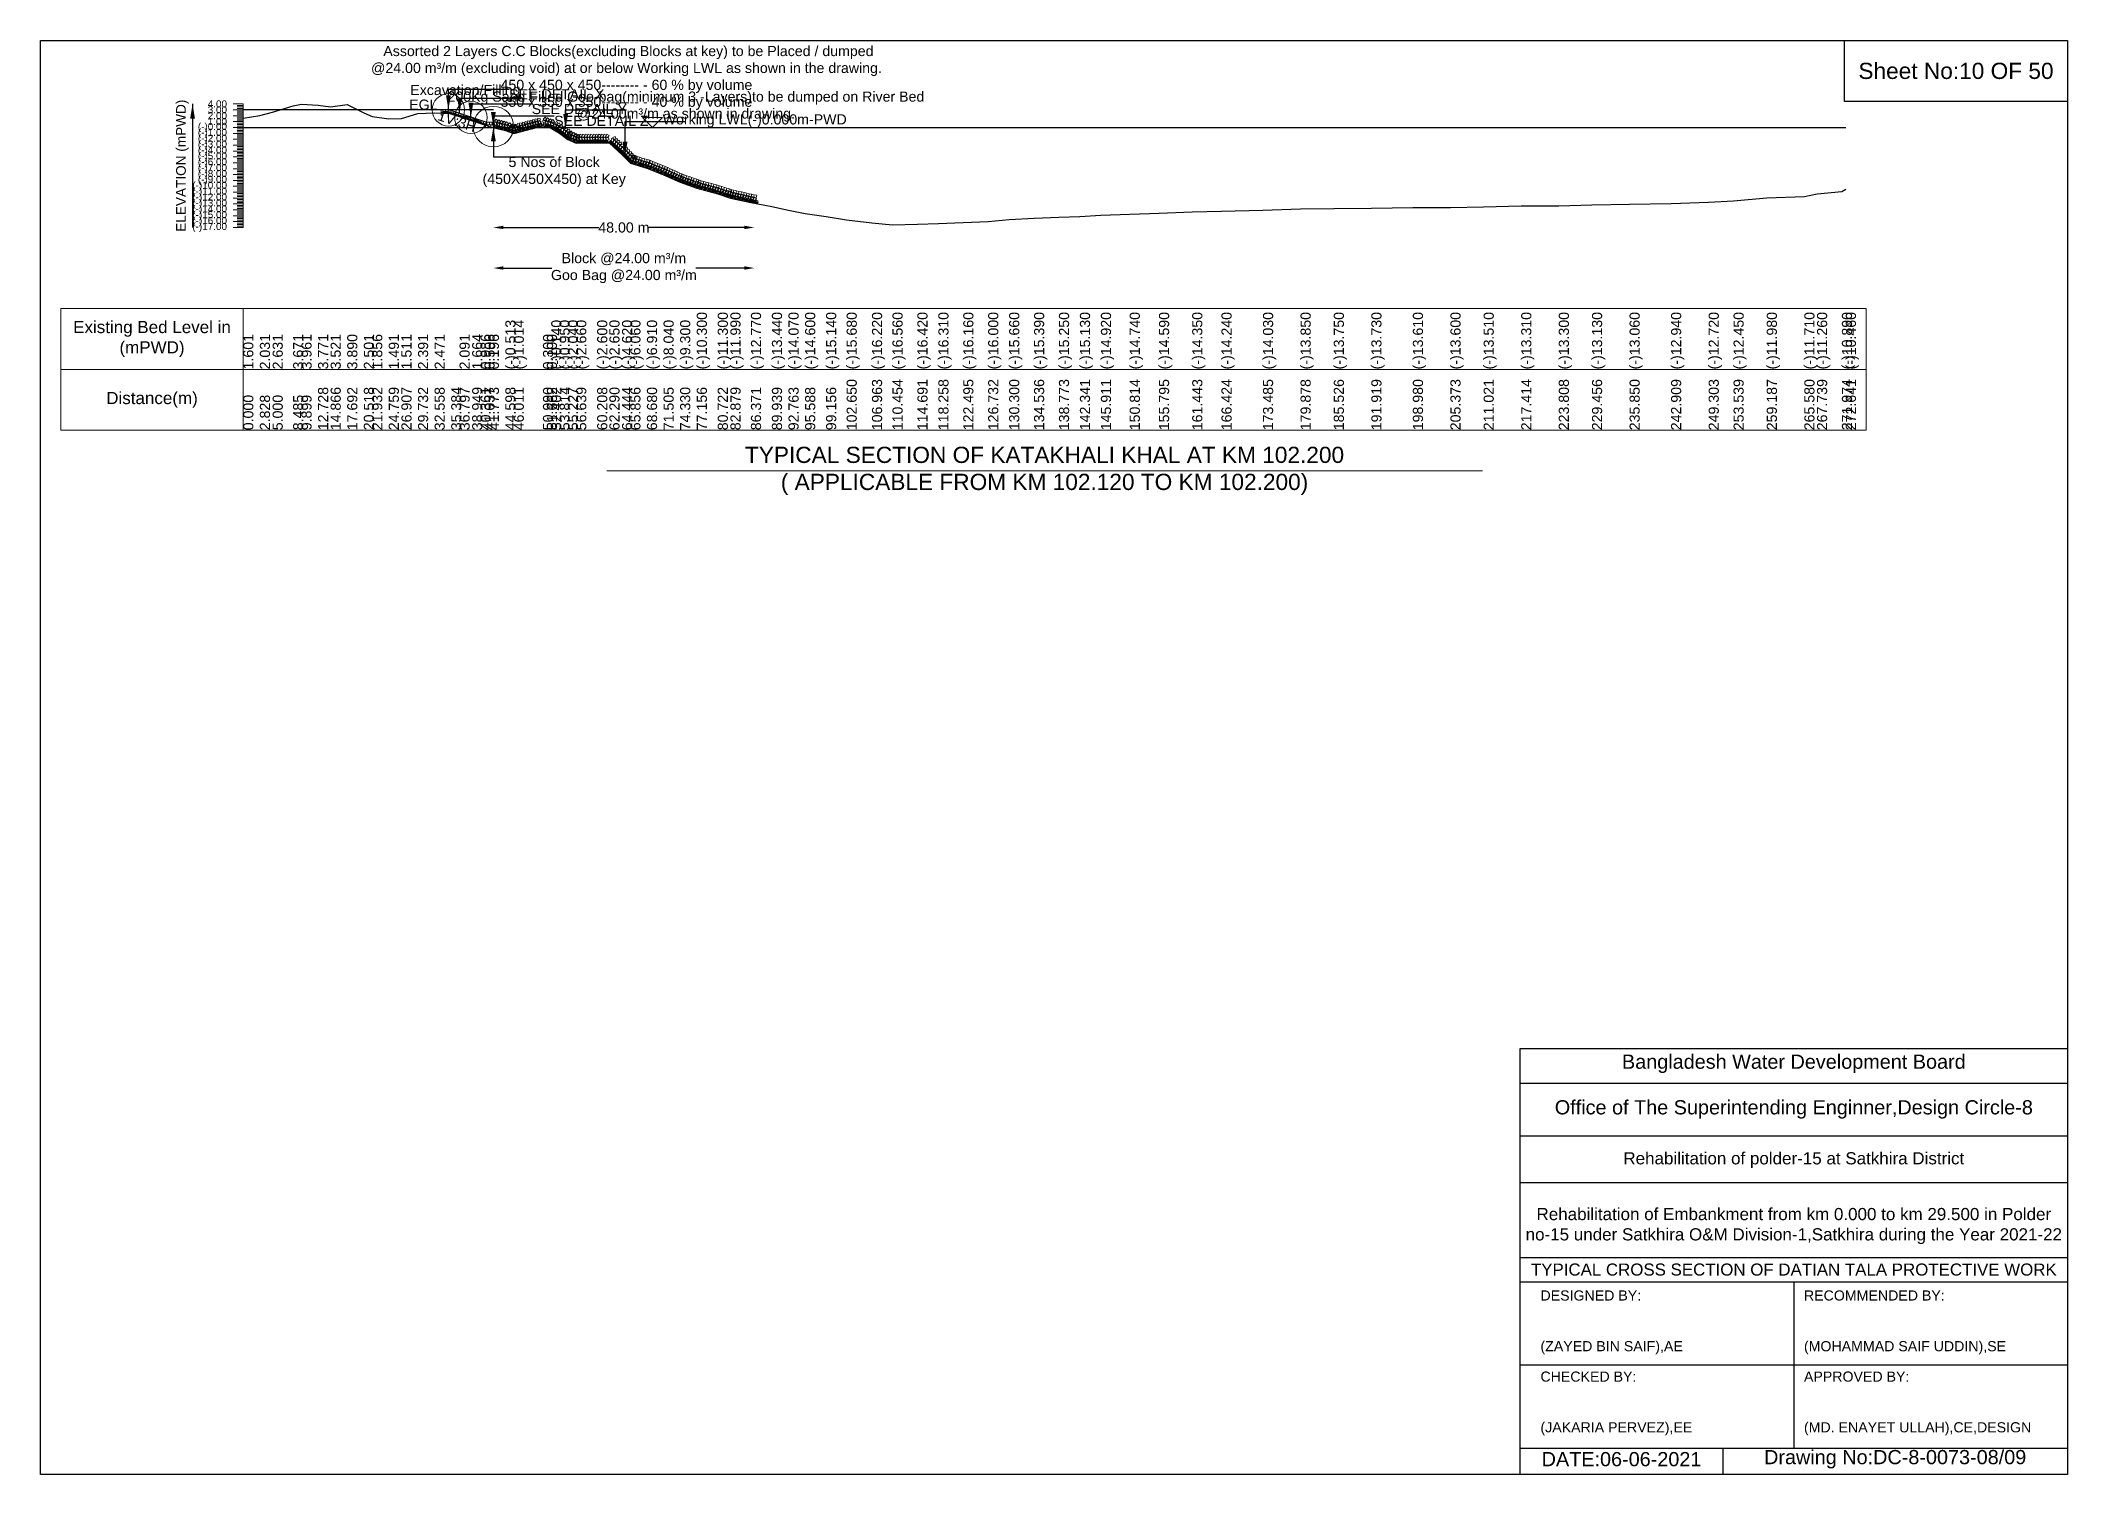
# Model space of a CAD drawing. Header units: inches. Extents: x 89000 to 845000, y -7071 to 18.
# Drawn here: x 235000 to 245000, y -7071 to 0 of the extents above; entities that cross this region are included whole.
import ezdxf

# ---------------------------------------------------------------- set-up
doc = ezdxf.new("R2010")
doc.units = ezdxf.units.IN
doc.header["$LTSCALE"] = 7
doc.header["$MEASUREMENT"] = 0
for name, color, linetype, lineweight in [('Cross section Data Border', 7, 'Continuous', 9), ('Cross Section Labels', 7, 'Continuous', 9), ('Existing_Bed_Level for Xsection', 7, 'Continuous', 25), ('Long Section Labels', 7, 'Continuous', 9)]:
    doc.layers.add(name, color=color, linetype=linetype, lineweight=lineweight)
doc.styles.get("Standard").update_dxf_attribs({"font": 'arial.ttf'})
doc.dimstyles.new('Appron Lebeling Style', dxfattribs={"dimtxt": 50, "dimasz": 50, "dimexe": 0.18, "dimexo": 0.0625, "dimgap": 0.09, "dimtad": 0, "dimtih": 1, "dimtoh": 1, "dimdec": 4, "dimzin": 0, "dimdsep": 46, "dimtxsty": 'Standard', "dimcen": 0.09, "dimse1": 1, "dimse2": 1, "dimadec": 0, "dimazin": 0, "dimtfac": 1, "dimtdec": 4, "dimtofl": 0, "dimtmove": 0, "dimatfit": 3, "dimfxl": 1, "dimtolj": 1, "dimtzin": 0, "dimarcsym": 0})
doc.dimstyles.get("Standard").update_dxf_attribs({"dimtxt": 0.18, "dimasz": 0.18, "dimexe": 0.18, "dimexo": 0.0625, "dimgap": 0.09, "dimtad": 0, "dimtih": 1, "dimtoh": 1, "dimdec": 4, "dimzin": 0, "dimdsep": 46, "dimtxsty": 'Standard', "dimcen": 0.09, "dimadec": 0, "dimazin": 0, "dimtfac": 1, "dimtdec": 4, "dimtofl": 0, "dimtmove": 0, "dimatfit": 3, "dimfxl": 1, "dimtolj": 1, "dimtzin": 0, "dimarcsym": 0})

msp = doc.modelspace()

# ---------------------------------------------------------------- texts
at = {"attachment_point": 5}
for s, insert, char_height in [('Sheet No:10 OF 50', (244450, -150), 80), ('Bangladesh Water Development Board', (243650, -5046), 70), ('Office of The Superintending Enginner,Design Circle-8', (243650, -5271), 70)]:
    msp.add_mtext(s, dxfattribs=dict(at, insert=insert, char_height=char_height))
for s, insert, char_height, width, attachment_point in [('Rehabilitation of polder-15 at Satkhira District', (243650, -5521), 60, 2800, 5), ('Rehabilitation of Embankment from km 0.000 to km 29.500 in Polder no-15 under Satkhira O&M Division-1,Satkhira during the Year 2021-22', (243650, -5846), 60, 2700, 5), ('TYPICAL CROSS SECTION OF DATIAN TALA PROTECTIVE WORK', (243650, -6061), 59.5765532, 2800, 5), ('DESIGNED BY:^J^J^J(ZAYED BIN SAIF),AE', (242400, -6321), 50, 1400, 4), ('RECOMMENDED BY:^J^J^J(MOHAMMAD SAIF UDDIN),SE', (243700, -6321), 50, 1400, 4), ('CHECKED BY:^J^J^J(JAKARIA PERVEZ),EE', (242400, -6721), 50, 1400, 4), ('APPROVED BY:^J^J^J(MD. ENAYET ULLAH),CE,DESIGN', (243700, -6721), 50, 1400, 4), ('DATE:06-06-2021', (242800, -6996), 70, 1400, 5), ('Drawing No:DC-8-0073-08/09', (244150, -6996), 70, 2200, 5)]:
    msp.add_mtext(s, dxfattribs=dict(insert=insert, char_height=char_height, width=width, attachment_point=attachment_point))
at = {"layer": 'Cross section Data Border', "char_height": 60, "width": 800, "attachment_point": 5}
for s, insert in [('Existing Bed Level in (mPWD)', (235550, -1471.76)), ('Distance(m)', (235550, -1771.76))]:
    msp.add_mtext(s, dxfattribs=dict(at, insert=insert))
at = {"layer": 'Cross Section Labels'}
for s, insert, char_height, attachment_point in [(' Assorted 2 Layers C.C Blocks(excluding Blocks at key) to be Placed / dumped^J@24.00 m³/m (excluding void) at or below Working LWL as shown in the drawing.^J450 x 450 x 450-------- - 60 % by volume^J350 x 350 x 350-------- - 40 % by volume', (237890.60147, -341.76), 50, 8), ('EGL', (236958.60879, -341.76), 50, 9), ('Excavation/Filling', (237367.6831, -283.76), 50, 9), ('200Kg Sand Filled Geo-bag(minimum 3 -Layers)to be dumped on River Bed^J@24.00m³/m as shown in drawing.', (238183.93662, -399.76), 50, 8), ('SEE DETAIL X', (237312.2206, -240.26), 50, 1), ('SEE DETAIL Y', (237423.1456, -312.76), 50, 1), ('SEE DETAIL Z', (237534.0706, -370.76), 50, 1), ('Working LWL(-)0.000m-PWD', (238069.2706, -428.76), 50, 7), ('5 Nos of Block ^J(450X450X450) at Key', (237534.0706, -573.76), 50, 2), ('TYPICAL SECTION OF KATAKHALI KHAL AT KM 102.200^J( APPLICABLE FROM KM 102.120 TO KM 102.200)', (239953.29145, -2121.76), 80, 5)]:
    msp.add_mtext(s, dxfattribs=dict(at, insert=insert, char_height=char_height, attachment_point=attachment_point))
at = {"layer": 'Cross Section Labels', "insert": (237063.0978, -374.00341), "char_height": 50, "attachment_point": 2, "rotation": 341.565051177}
msp.add_mtext('1V:3H', dxfattribs=at)
at = {"layer": 'Long Section Labels', "rotation": 90}
for s, insert, char_height, attachment_point in [('ELEVATION (mPWD)', (235700, -617.26), 48, 5), ('(-)0.513', (237293.34798, -1621.76), 50, 1), ('(-)1.014', (237334.31518, -1621.76), 50, 1), ('(-)0.140', (237519.66641, -1621.76), 50, 1), ('(-)0.950', (237560.62039, -1621.76), 50, 1), ('(-)2.040', (237601.57735, -1621.76), 50, 1), ('(-)2.660', (237642.53706, -1621.76), 50, 1), ('(-)2.600', (237746.03121, -1621.76), 50, 1), ('(-)2.650', (237806.39973, -1621.76), 50, 1), ('(-)4.620', (237868.86944, -1621.76), 50, 1), ('(-)6.060', (237909.8212, -1621.76), 50, 1), ('(-)6.910', (237991.73216, -1621.76), 50, 1), ('(-)8.040', (238073.65209, -1621.76), 50, 1), ('(-)9.300', (238155.57997, -1621.76), 50, 1), ('(-)10.300', (238237.51492, -1621.76), 50, 1), ('(-)11.300', (238340.93058, -1621.76), 50, 1), ('(-)11.990', (238403.50348, -1621.76), 50, 1), ('(-)12.770', (238504.76745, -1621.76), 50, 1), ('(-)13.440', (238608.22718, -1621.76), 50, 1), ('(-)14.070', (238690.13104, -1621.76), 50, 1), ('(-)14.600', (238772.04203, -1621.76), 50, 1), ('(-)15.140', (238875.53682, -1621.76), 50, 1), ('(-)15.680', (238976.84682, -1621.76), 50, 1), ('(-)16.220', (239101.9157, -1621.76), 50, 1), ('(-)16.560', (239203.15469, -1621.76), 50, 1), ('(-)16.420', (239326.03578, -1621.76), 50, 1), ('(-)16.310', (239429.48757, -1621.76), 50, 1), ('(-)16.160', (239552.35204, -1621.76), 50, 1), ('(-)16.000', (239675.22802, -1621.76), 50, 1), ('(-)15.660', (239778.68998, -1621.76), 50, 1), ('(-)15.390', (239901.55097, -1621.76), 50, 1), ('(-)15.250', (240024.42269, -1621.76), 50, 1), ('(-)15.130', (240127.89305, -1621.76), 50, 1), ('(-)14.920', (240231.41702, -1621.76), 50, 1), ('(-)14.740', (240373.61921, -1621.76), 50, 1), ('(-)14.590', (240518.04737, -1621.76), 50, 1), ('(-)14.350', (240681.86117, -1621.76), 50, 1), ('(-)14.240', (240826.30055, -1621.76), 50, 1), ('(-)14.030', (241031.06122, -1621.76), 50, 1), ('(-)13.850', (241216.45435, -1621.76), 50, 1), ('(-)13.750', (241380.26208, -1621.76), 50, 1), ('(-)13.730', (241565.65836, -1621.76), 50, 1), ('(-)13.610', (241770.41706, -1621.76), 50, 1), ('(-)13.600', (241955.81212, -1621.76), 50, 1), ('(-)13.510', (242119.61845, -1621.76), 50, 1), ('(-)13.310', (242305.01618, -1621.76), 50, 1), ('(-)13.300', (242490.43065, -1621.76), 50, 1), ('(-)13.130', (242654.22047, -1621.76), 50, 1), ('(-)13.060', (242839.63632, -1621.76), 50, 1), ('(-)12.940', (243044.374, -1621.76), 50, 1), ('(-)12.720', (243229.78783, -1621.76), 50, 1), ('(-)12.450', (243352.6296, -1621.76), 50, 1), ('(-)11.980', (243516.42854, -1621.76), 50, 1), ('(-)11.710', (243701.83439, -1621.76), 50, 1), ('(-)11.260', (243764.42168, -1621.76), 50, 1), ('(-)10.890', (243887.25364, -1621.76), 50, 1), ('(-)10.460', (243906.58289, -1621.76), 50, 1), ('1.601', (236000, -1621.76), 50, 1), ('2.031', (236082.02439, -1621.76), 50, 1), ('2.631', (236145, -1621.76), 50, 1), ('3.671', (236246.07316, -1621.76), 50, 1), ('3.961', (236287.08535, -1621.76), 50, 1), ('3.771', (236369.10974, -1621.76), 50, 1), ('3.521', (236431.11599, -1621.76), 50, 1), ('3.890', (236513.06237, -1621.76), 50, 1), ('2.501', (236595.03025, -1621.76), 50, 1), ('1.856', (236636.01965, -1621.76), 50, 1), ('1.491', (236718.00627, -1621.76), 50, 1), ('1.511', (236780.31019, -1621.76), 50, 1), ('2.391', (236862.23199, -1621.76), 50, 1), ('2.391', (236862.23199, -1621.76), 50, 1), ('2.471', (236944.17159, -1621.76), 50, 1), ('2.091', (237067.10543, -1621.76), 50, 1), ('1.664', (237129.51184, -1621.76), 50, 1), ('0.986', (237170.46529, -1621.76), 50, 1), ('0.506', (237190.0605, -1621.76), 50, 1), ('0.196', (237211.42272, -1621.76), 50, 1), ('0.300', (237478.71566, -1621.76), 50, 1), ('0.100', (237498.2086, -1621.76), 50, 1), ('102.650', (238976.84682, -1921.76), 50, 1), ('106.963', (239101.9157, -1921.76), 50, 1), ('110.454', (239203.15469, -1921.76), 50, 1), ('114.691', (239326.03578, -1921.76), 50, 1), ('118.258', (239429.48757, -1921.76), 50, 1), ('122.495', (239552.35204, -1921.76), 50, 1), ('126.732', (239675.22802, -1921.76), 50, 1), ('130.300', (239778.68998, -1921.76), 50, 1), ('134.536', (239901.55097, -1921.76), 50, 1), ('138.773', (240024.42269, -1921.76), 50, 1), ('142.341', (240127.89305, -1921.76), 50, 1), ('145.911', (240231.41702, -1921.76), 50, 1), ('150.814', (240373.61921, -1921.76), 50, 1), ('155.795', (240518.04737, -1921.76), 50, 1), ('161.443', (240681.86117, -1921.76), 50, 1), ('166.424', (240826.30055, -1921.76), 50, 1), ('173.485', (241031.06122, -1921.76), 50, 1), ('179.878', (241216.45435, -1921.76), 50, 1), ('185.526', (241380.26208, -1921.76), 50, 1), ('191.919', (241565.65836, -1921.76), 50, 1), ('198.980', (241770.41706, -1921.76), 50, 1), ('205.373', (241955.81212, -1921.76), 50, 1), ('211.021', (242119.61845, -1921.76), 50, 1), ('217.414', (242305.01618, -1921.76), 50, 1), ('223.808', (242490.43065, -1921.76), 50, 1), ('229.456', (242654.22047, -1921.76), 50, 1), ('235.850', (242839.63632, -1921.76), 50, 1), ('242.909', (243044.374, -1921.76), 50, 1), ('249.303', (243229.78783, -1921.76), 50, 1), ('253.539', (243352.6296, -1921.76), 50, 1), ('259.187', (243516.42854, -1921.76), 50, 1), ('265.580', (243701.83439, -1921.76), 50, 1), ('267.739', (243764.42168, -1921.76), 50, 1), ('271.974', (243887.25364, -1921.76), 50, 1), ('272.641', (243906.58289, -1921.76), 50, 1), ('0.000', (236000, -1921.76), 50, 1), ('2.828', (236082.02439, -1921.76), 50, 1), ('5.000', (236145, -1921.76), 50, 1), ('8.485', (236246.07316, -1921.76), 50, 1), ('9.899', (236287.08535, -1921.76), 50, 1), ('12.728', (236369.10974, -1921.76), 50, 1), ('14.866', (236431.11599, -1921.76), 50, 1), ('17.692', (236513.06237, -1921.76), 50, 1), ('20.518', (236595.03025, -1921.76), 50, 1), ('21.932', (236636.01965, -1921.76), 50, 1), ('24.759', (236718.00627, -1921.76), 50, 1), ('26.907', (236780.31019, -1921.76), 50, 1), ('29.732', (236862.23199, -1921.76), 50, 1), ('32.558', (236944.17159, -1921.76), 50, 1), ('35.384', (237026.12475, -1921.76), 50, 1), ('36.797', (237067.10543, -1921.76), 50, 1), ('38.949', (237129.51184, -1921.76), 50, 1), ('40.361', (237170.46529, -1921.76), 50, 1), ('41.037', (237190.0605, -1921.76), 50, 1), ('41.773', (237211.42272, -1921.76), 50, 1), ('44.598', (237293.34798, -1921.76), 50, 1), ('46.011', (237334.31518, -1921.76), 50, 1), ('50.990', (237478.71566, -1921.76), 50, 1), ('51.662', (237498.2086, -1921.76), 50, 1), ('52.402', (237519.66641, -1921.76), 50, 1), ('53.814', (237560.62039, -1921.76), 50, 1), ('55.227', (237601.57735, -1921.76), 50, 1), ('56.639', (237642.53706, -1921.76), 50, 1), ('60.208', (237746.03121, -1921.76), 50, 1), ('62.290', (237806.39973, -1921.76), 50, 1), ('64.444', (237868.86944, -1921.76), 50, 1), ('65.856', (237909.8212, -1921.76), 50, 1), ('68.680', (237991.73216, -1921.76), 50, 1), ('71.505', (238073.65209, -1921.76), 50, 1), ('74.330', (238155.57997, -1921.76), 50, 1), ('77.156', (238237.51492, -1921.76), 50, 1), ('80.722', (238340.93058, -1921.76), 50, 1), ('82.879', (238403.50348, -1921.76), 50, 1), ('86.371', (238504.76745, -1921.76), 50, 1), ('89.939', (238608.22718, -1921.76), 50, 1), ('92.763', (238690.13104, -1921.76), 50, 1), ('95.588', (238772.04203, -1921.76), 50, 1), ('99.156', (238875.53682, -1921.76), 50, 1)]:
    msp.add_mtext(s, dxfattribs=dict(at, insert=insert, char_height=char_height, attachment_point=attachment_point))
at = {"layer": 'Long Section Labels', "char_height": 35, "attachment_point": 6}
for s, insert in [('4.00', (235920, -312.76)), ('3.00', (235920, -341.76)), ('2.00', (235920, -370.76)), ('1.00', (235920, -399.76)), ('(-)0.00', (235920, -428.76)), ('(-)1.00', (235920, -457.76)), ('(-)2.00', (235920, -486.76)), ('(-)3.00', (235920, -515.76)), ('(-)4.00', (235920, -544.76)), ('(-)5.00', (235920, -573.76)), ('(-)6.00', (235920, -602.76)), ('(-)10.00', (235920, -718.76)), ('(-)7.00', (235920, -631.76)), ('(-)8.00', (235920, -660.76)), ('(-)9.00', (235920, -689.76)), ('(-)11.00', (235920, -747.76)), ('(-)12.00', (235920, -776.76)), ('(-)13.00', (235920, -805.76)), ('(-)14.00', (235920, -834.76)), ('(-)15.00', (235920, -863.76)), ('(-)16.00', (235920, -892.76)), ('(-)17.00', (235920, -921.76))]:
    msp.add_mtext(s, dxfattribs=dict(at, insert=insert))

# ---------------------------------------------------------------- blocks, each defined once
blk = doc.blocks.new('*D13')
at = {"layer": 'Cross Section Labels', "color": 0, "lineweight": -2, "transparency": 16777216}
for p, q in [((237284, -922), (237754, -922)), ((238472, -922), (238001, -922))]:
    blk.add_line(p, q, dxfattribs=at)
at = {"layer": 'Cross Section Labels', "color": 0, "transparency": 16777216}
for points in [[(237284, -913), (237284, -930), (237234, -922)], [(238472, -913), (238472, -930), (238522, -922)]]:
    blk.add_solid(points, dxfattribs=at)
at = {"layer": 'Defpoints', "color": 0, "transparency": 16777216}
for p in [(237234, -429), (238522, -802), (238522, -922)]:
    blk.add_point(p, dxfattribs=at)
at = {"layer": 'Cross Section Labels', "color": 0, "transparency": 16777216, "insert": (237878, -922), "char_height": 50, "attachment_point": 5}
blk.add_mtext('\\A1;48.00 m', dxfattribs=at)
blk = doc.blocks.new('*D14')
at = {"layer": 'Cross Section Labels', "color": 0, "lineweight": -2, "transparency": 16777216}
for p, q in [((237284, -1122), (237522, -1122)), ((238472, -1122), (238233, -1122))]:
    blk.add_line(p, q, dxfattribs=at)
at = {"layer": 'Cross Section Labels', "color": 0, "transparency": 16777216}
for points in [[(237284, -1113), (237284, -1130), (237234, -1122)], [(238472, -1113), (238472, -1130), (238522, -1122)]]:
    blk.add_solid(points, dxfattribs=at)
at = {"layer": 'Defpoints', "color": 0, "transparency": 16777216}
for p in [(237234, -429), (238522, -802), (238522, -1122)]:
    blk.add_point(p, dxfattribs=at)
at = {"layer": 'Cross Section Labels', "color": 0, "transparency": 16777216, "insert": (237878, -1122), "char_height": 50, "attachment_point": 5}
blk.add_mtext('\\A1;Block @24.00 m³/m ^JGoo Bag @24.00 m³/m ', dxfattribs=at)

# ---------------------------------------------------------------- dimensions: what is measured, and where the dimension line sits
at = {"layer": 'Cross Section Labels'}
for base, text, picture, middle in [((238521.67795, -921.76), '48.00 m', '*D13', (237877.87428, -921.76)), ((238521.67795, -1121.76), 'Block @24.00 m³/m ^JGoo Bag @24.00 m³/m ', '*D14', (237877.87428, -1121.76))]:
    dim = msp.add_linear_dim(base=base, p1=(237234.0706, -428.76), p2=(238521.67795, -802.26583), text=text, dimstyle='Appron Lebeling Style', dxfattribs=at)
    dim.commit()
    dim.dimension.update_dxf_attribs({"geometry": picture, "text_midpoint": middle})

# ---------------------------------------------------------------- linework, layer by layer
for points in [[(235000, 0), (245000, 0), (245000, -7071), (235000, -7071)], [(243900, 0), (245000, 0), (245000, -300), (243900, -300)]]:
    msp.add_lwpolyline(points, close=True)
for points in [[(242300, -7071), (242300, -4971), (245000, -4971)], [(242300, -5141), (245000, -5141)], [(242300, -5401), (245000, -5401)], [(242300, -5631), (245000, -5631)], [(242300, -6001), (245000, -6001)], [(242300, -6121), (245000, -6121)], [(243650, -6121), (243650, -6941)], [(242300, -6531), (245000, -6531)], [(242300, -6941), (245000, -6941)], [(243300, -6941), (243300, -7071)]]:
    msp.add_lwpolyline(points)
at = {"layer": 'Cross section Data Border'}
msp.add_lwpolyline([(235100, -1321.76), (244006.58289, -1321.76), (244006.58289, -1921.76), (235100, -1921.76)], close=True, dxfattribs=at)
for points in [[(236000, -1321.76), (236000, -1921.76)], [(235100, -1621.76), (244006.58289, -1621.76)]]:
    msp.add_lwpolyline(points, dxfattribs=at)
at = {"layer": 'Cross Section Labels'}
msp.add_lwpolyline([(238019.2706, -428.76), (238069.2706, -378.76), (237969.2706, -378.76)], close=True, dxfattribs=at)
msp.add_lwpolyline([(237793.29145, -2121.76), (239953.29145, -2121.76), (242113.29145, -2121.76)], dxfattribs=at)
for centre, radius in [((237012.2206, -341.76), 80), ((237123.1456, -378.735), 80), ((237234.0706, -424.41), 100)]:
    msp.add_circle(centre, radius, dxfattribs=at)
at = {"layer": 'Existing_Bed_Level for Xsection'}
for points in [[(236000, -382.331), (236082.02439, -369.861), (236145, -352.461), (236246.07316, -322.301), (236287.08535, -313.891), (236369.10974, -319.401), (236431.11599, -326.651), (236513.06237, -315.95), (236595.03025, -356.231), (236636.01965, -374.936), (236718.00627, -385.521), (236780.31019, -384.941), (236862.23199, -359.421), (236944.17159, -357.101), (237026.12475, -359.421), (237067.10543, -368.121), (237129.51184, -380.504), (237170.46529, -400.166), (237190.0605, -414.086), (237211.42272, -423.076), (237293.34798, -443.637), (237334.31518, -458.166), (237478.71566, -420.06), (237498.2086, -425.86), (237519.66641, -432.82), (237560.62039, -456.31), (237601.57735, -487.92), (237642.53706, -505.9), (237746.03121, -504.16), (237806.39973, -505.61), (237868.86944, -562.74), (237909.8212, -604.5), (237991.73216, -629.15), (238073.65209, -661.92), (238155.57997, -698.46), (238237.51492, -727.46), (238340.93058, -756.46), (238403.50348, -776.47), (238504.76745, -799.09), (238608.22718, -818.52), (238690.13104, -836.79), (238772.04203, -852.16), (238875.53682, -867.82), (238976.84682, -883.48), (239101.9157, -899.14), (239203.15469, -909), (239326.03578, -904.94), (239429.48757, -901.75), (239552.35204, -897.4), (239675.22802, -892.76), (239778.68998, -882.9), (239901.55097, -875.07), (240024.42269, -871.01), (240127.89305, -867.53), (240231.41702, -861.44), (240373.61921, -856.22), (240518.04737, -851.87), (240681.86117, -844.91), (240826.30055, -841.72), (241031.06122, -835.63), (241216.45435, -830.41), (241380.26208, -827.51), (241565.65836, -826.93), (241770.41706, -823.45), (241955.81212, -823.16), (242119.61845, -820.55), (242305.01618, -814.75), (242490.43065, -814.46), (242654.22047, -809.53), (242839.63632, -807.5), (243044.374, -804.02), (243229.78783, -797.64), (243352.6296, -789.81), (243516.42854, -776.18), (243701.83439, -768.35), (243764.42168, -755.3), (243887.25364, -744.57), (243906.58289, -732.1)], [(237234.0706, -341.76), (236000, -341.76)], [(237201.4456, -404.835), (237013.55997, -342.20646), (237012.2206, -341.76), (237010.80879, -341.76), (236984.70879, -341.76)], [(236984.70879, -350.46), (237010.80879, -350.46), (237201.4456, -414.00561)], [(236984.70879, -353.36), (237010.33818, -353.36), (237197.38818, -415.71)], [(236984.70879, -356.26), (237009.86758, -356.26), (237194.9206, -417.94434)], [(236000, -428.76), (243906.58289, -428.76)]]:
    msp.add_lwpolyline(points, dxfattribs=at)
at = {"layer": 'Long Section Labels'}
for points in [[(236000, -312.76), (235950, -312.76)], [(236000, -341.76), (235950, -341.76)], [(236000, -370.76), (235950, -370.76)], [(236000, -399.76), (235950, -399.76)], [(236000, -320.01), (235970, -320.01)], [(236000, -327.26), (235970, -327.26)], [(236000, -334.51), (235970, -334.51)], [(236000, -349.01), (235970, -349.01)], [(236000, -356.26), (235970, -356.26)], [(236000, -363.51), (235970, -363.51)], [(236000, -378.01), (235970, -378.01)], [(236000, -385.26), (235970, -385.26)], [(236000, -392.51), (235970, -392.51)], [(236000, -921.76), (236000, -892.76), (236000, -863.76), (236000, -834.76), (236000, -805.76), (236000, -776.76), (236000, -747.76), (236000, -718.76), (236000, -689.76), (236000, -660.76), (236000, -631.76), (236000, -602.76), (236000, -573.76), (236000, -544.76), (236000, -515.76), (236000, -486.76), (236000, -457.76), (236000, -428.76), (236000, -399.76), (236000, -370.76), (236000, -341.76), (236000, -312.76)], [(236000, -428.76), (235950, -428.76)], [(236000, -457.76), (235950, -457.76)], [(236000, -486.76), (235950, -486.76)], [(236000, -407.01), (235970, -407.01)], [(236000, -414.26), (235970, -414.26)], [(236000, -421.51), (235970, -421.51)], [(236000, -436.01), (235970, -436.01)], [(236000, -443.26), (235970, -443.26)], [(236000, -450.51), (235970, -450.51)], [(236000, -465.01), (235970, -465.01)], [(236000, -472.26), (235970, -472.26)], [(236000, -479.51), (235970, -479.51)], [(236000, -494.01), (235970, -494.01)], [(236000, -515.76), (235950, -515.76)], [(236000, -544.76), (235950, -544.76)], [(236000, -573.76), (235950, -573.76)], [(236000, -501.26), (235970, -501.26)], [(236000, -508.51), (235970, -508.51)], [(236000, -523.01), (235970, -523.01)], [(236000, -530.26), (235970, -530.26)], [(236000, -537.51), (235970, -537.51)], [(236000, -552.01), (235970, -552.01)], [(236000, -559.26), (235970, -559.26)], [(236000, -566.51), (235970, -566.51)], [(236000, -581.01), (235970, -581.01)], [(236000, -588.26), (235970, -588.26)], [(236000, -595.51), (235970, -595.51)], [(236000, -602.76), (235950, -602.76)], [(236000, -631.76), (235950, -631.76)], [(236000, -660.76), (235950, -660.76)], [(236000, -689.76), (235950, -689.76)], [(236000, -610.01), (235970, -610.01)], [(236000, -617.26), (235970, -617.26)], [(236000, -624.51), (235970, -624.51)], [(236000, -639.01), (235970, -639.01)], [(236000, -646.26), (235970, -646.26)], [(236000, -653.51), (235970, -653.51)], [(236000, -668.01), (235970, -668.01)], [(236000, -675.26), (235970, -675.26)], [(236000, -682.51), (235970, -682.51)], [(236000, -697.01), (235970, -697.01)], [(236000, -718.76), (235950, -718.76)], [(236000, -747.76), (235950, -747.76)], [(236000, -776.76), (235950, -776.76)], [(236000, -704.26), (235970, -704.26)], [(236000, -711.51), (235970, -711.51)], [(236000, -726.01), (235970, -726.01)], [(236000, -733.26), (235970, -733.26)], [(236000, -740.51), (235970, -740.51)], [(236000, -755.01), (235970, -755.01)], [(236000, -762.26), (235970, -762.26)], [(236000, -769.51), (235970, -769.51)], [(236000, -784.01), (235970, -784.01)], [(236000, -791.26), (235970, -791.26)], [(236000, -798.51), (235970, -798.51)], [(236000, -805.76), (235950, -805.76)], [(236000, -834.76), (235950, -834.76)], [(236000, -863.76), (235950, -863.76)], [(236000, -892.76), (235950, -892.76)], [(236000, -813.01), (235970, -813.01)], [(236000, -820.26), (235970, -820.26)], [(236000, -827.51), (235970, -827.51)], [(236000, -842.01), (235970, -842.01)], [(236000, -849.26), (235970, -849.26)], [(236000, -856.51), (235970, -856.51)], [(236000, -871.01), (235970, -871.01)], [(236000, -878.26), (235970, -878.26)], [(236000, -885.51), (235970, -885.51)], [(236000, -921.76), (235950, -921.76)], [(236000, -900.01), (235970, -900.01)], [(236000, -907.26), (235970, -907.26)], [(236000, -914.51), (235970, -914.51)]]:
    msp.add_lwpolyline(points, dxfattribs=at)
for points in [[(236984.70879, -341.76), (236976.00879, -341.76), (236976.00879, -354.81), (236984.70879, -354.81)], [(236984.70879, -354.81), (236976.00879, -354.81), (236976.00879, -367.86), (236984.70879, -367.86)], [(236997.75879, -341.76), (236984.70879, -341.76), (236984.70879, -350.46), (236997.75879, -350.46)], [(237010.80879, -341.76), (236997.75879, -341.76), (236997.75879, -350.46), (237010.80879, -350.46)], [(237025.94029, -346.33323), (237013.55997, -342.20646), (237010.80879, -350.46), (237023.18911, -354.58677)], [(237038.3206, -350.46), (237025.94029, -346.33323), (237023.18911, -354.58677), (237035.56942, -358.71354)], [(237050.70092, -354.58677), (237038.3206, -350.46), (237035.56942, -358.71354), (237047.94974, -362.84032)], [(237063.08124, -358.71354), (237050.70092, -354.58677), (237047.94974, -362.84032), (237060.33006, -366.96709)], [(237075.46156, -362.84032), (237063.08124, -358.71354), (237060.33006, -366.96709), (237072.71037, -371.09386)], [(237087.84187, -366.96709), (237075.46156, -362.84032), (237072.71037, -371.09386), (237085.09069, -375.22063)], [(237100.22219, -371.09386), (237087.84187, -366.96709), (237085.09069, -375.22063), (237097.47101, -379.34741)], [(237112.60251, -375.22063), (237100.22219, -371.09386), (237097.47101, -379.34741), (237109.85132, -383.47418)], [(237124.98282, -379.34741), (237112.60251, -375.22063), (237109.85132, -383.47418), (237122.23164, -387.60095)], [(237137.36314, -383.47418), (237124.98282, -379.34741), (237122.23164, -387.60095), (237134.61196, -391.72772)], [(237149.74346, -387.60095), (237137.36314, -383.47418), (237134.61196, -391.72772), (237146.99228, -395.8545)], [(237162.12377, -391.72772), (237149.74346, -387.60095), (237146.99228, -395.8545), (237159.37259, -399.98127)], [(237174.50409, -395.8545), (237162.12377, -391.72772), (237159.37259, -399.98127), (237171.75291, -404.10804)], [(237186.88441, -399.98127), (237174.50409, -395.8545), (237171.75291, -404.10804), (237184.13323, -408.23481)], [(237199.26473, -404.10804), (237186.88441, -399.98127), (237184.13323, -408.23481), (237196.51354, -412.36159)], [(237257.99107, -396.86474), (237248.61229, -387.79055), (237239.53809, -397.16932), (237248.91687, -406.24352)], [(237270.64852, -400.04142), (237261.26975, -390.96722), (237252.19555, -400.346), (237261.57433, -409.4202)], [(237283.30598, -403.21809), (237273.9272, -394.1439), (237264.85301, -403.52267), (237274.23178, -412.59687)], [(237295.96344, -406.39477), (237286.58466, -397.32057), (237277.51046, -406.69935), (237286.88924, -415.77355)], [(237402.77517, -402.083), (237390.18069, -398.6652), (237386.76289, -411.25969), (237399.35738, -414.67748)], [(237415.39322, -398.75321), (237402.79873, -395.33541), (237399.38093, -407.9299), (237411.97542, -411.34769)], [(237428.01126, -395.42342), (237415.41677, -392.00562), (237411.99897, -404.60011), (237424.59346, -408.01791)], [(237440.6293, -392.09363), (237428.03481, -388.67583), (237424.61702, -401.27032), (237437.2115, -404.68812)], [(237453.24735, -388.76384), (237440.65286, -385.34604), (237437.23506, -397.94053), (237449.82955, -401.35833)], [(237448.61149, -396.74257), (237439.34334, -405.92973), (237448.53049, -415.19788), (237457.79865, -406.01073)], [(237465.86539, -385.43405), (237453.2709, -382.01625), (237449.8531, -394.61074), (237462.44759, -398.02854)], [(237461.22953, -393.41278), (237451.96138, -402.59994), (237461.14854, -411.86809), (237470.41669, -402.68094)], [(237490.15568, -391.92737), (237477.46073, -394.95071), (237480.48407, -407.64567), (237493.17903, -404.62232)], [(237498.266, -387.52577), (237489.28888, -378.05403), (237479.81714, -387.03115), (237488.79426, -396.50289)], [(237502.66374, -395.64906), (237489.96878, -398.67241), (237492.99213, -411.36736), (237505.68709, -408.34402)], [(237510.77406, -391.24746), (237501.79694, -381.77572), (237492.3252, -390.75285), (237501.30232, -400.22458)], [(237515.81429, -399.79336), (237503.04922, -402.50546), (237505.76132, -415.27053), (237518.52639, -412.55843)], [(237524.02979, -395.59134), (237515.2869, -385.90298), (237505.59854, -394.64587), (237514.34143, -404.33423)], [(237536.44313, -399.6177), (237527.70024, -389.92934), (237518.01187, -398.67223), (237526.75476, -408.36059)], [(237554.23215, -410.26995), (237547.66833, -398.99082), (237536.3892, -405.55464), (237542.95302, -416.83377)], [(237207.9706, -415.71), (237194.9206, -415.71), (237194.9206, -428.76), (237207.9706, -428.76)], [(237214.4956, -402.66), (237201.4456, -402.66), (237201.4456, -415.71), (237214.4956, -415.71)], [(237221.0206, -415.71), (237207.9706, -415.71), (237207.9706, -428.76), (237221.0206, -428.76)], [(237227.5456, -402.66), (237214.4956, -402.66), (237214.4956, -415.71), (237227.5456, -415.71)], [(237234.0706, -415.71), (237221.0206, -415.71), (237221.0206, -428.76), (237234.0706, -428.76)], [(237250.07892, -401.61335), (237237.52676, -405.18348), (237241.09689, -417.73564), (237253.64905, -414.1655)], [(237262.73637, -404.79002), (237250.18422, -408.36015), (237253.75435, -420.91231), (237266.30651, -417.34218)], [(237275.39383, -407.9667), (237262.84167, -411.53683), (237266.41181, -424.08899), (237278.96396, -420.51885)], [(237288.05129, -411.14337), (237275.49913, -414.7135), (237279.06926, -427.26566), (237291.62142, -423.69553)], [(237300.70875, -414.32005), (237288.15659, -417.89018), (237291.72672, -430.44234), (237304.27888, -426.87221)], [(237308.6209, -409.57144), (237299.24212, -400.49725), (237290.16792, -409.87603), (237299.5467, -418.95022)], [(237315.75353, -419.51161), (237302.91952, -421.87604), (237305.28395, -434.71006), (237318.11797, -432.34562)], [(237324.08011, -415.53425), (237315.60356, -405.61203), (237305.68133, -414.08859), (237314.15789, -424.01081)], [(237328.05295, -423.87359), (237315.21893, -426.23803), (237317.58337, -439.07204), (237330.41738, -436.7076)], [(237336.37953, -419.89623), (237327.90297, -409.97401), (237317.98075, -418.45057), (237326.45731, -428.37279)], [(237339.68496, -418.73194), (237327.09047, -415.31414), (237323.67267, -427.90863), (237336.26716, -431.32643)], [(237335.04911, -426.71067), (237325.78095, -435.89783), (237334.96811, -445.16598), (237344.23626, -435.97883)], [(237340.35236, -428.23557), (237327.51835, -430.60001), (237329.88278, -443.43402), (237342.7168, -441.06959)], [(237348.67894, -424.25821), (237340.20239, -414.33599), (237330.28017, -422.81255), (237338.75672, -432.73477)], [(237352.303, -415.40215), (237339.70851, -411.98435), (237336.29072, -424.57884), (237348.8852, -427.99664)], [(237347.66715, -423.38088), (237338.39899, -432.56804), (237347.58615, -441.83619), (237356.8543, -432.64904)], [(237364.92105, -412.07236), (237352.32656, -408.65456), (237348.90876, -421.24905), (237361.50325, -424.66685)], [(237360.28519, -420.0511), (237351.01704, -429.23825), (237360.20419, -438.5064), (237369.47235, -429.31925)], [(237377.53909, -408.74257), (237364.9446, -405.32477), (237361.5268, -417.91926), (237374.12129, -421.33706)], [(237372.90323, -416.72131), (237363.63508, -425.90846), (237372.82224, -435.17662), (237382.09039, -425.98946)], [(237390.15713, -405.41278), (237377.56264, -401.99499), (237374.14484, -414.58947), (237386.73933, -418.00727)], [(237385.52128, -413.39152), (237376.25312, -422.57867), (237385.44028, -431.84683), (237394.70843, -422.65967)], [(237398.13932, -410.06173), (237388.87117, -419.24888), (237398.05832, -428.51704), (237407.32647, -419.32988)], [(237410.75736, -406.73194), (237401.48921, -415.91909), (237410.67636, -425.18725), (237419.94452, -416.00009)], [(237423.3754, -403.40215), (237414.10725, -412.58931), (237423.29441, -421.85746), (237432.56256, -412.6703)], [(237435.99345, -400.07236), (237426.72529, -409.25952), (237435.91245, -418.52767), (237445.1806, -409.34051)], [(237528.22763, -403.81972), (237515.46256, -406.53181), (237518.17466, -419.29688), (237530.93973, -416.58479)], [(237545.32815, -412.69281), (237532.27819, -412.72205), (237532.30743, -425.77201), (237545.35739, -425.74277)], [(237556.64827, -419.18569), (237543.5983, -419.21493), (237543.62754, -432.2649), (237556.67751, -432.23566)], [(237565.55226, -416.76284), (237558.98844, -405.48371), (237547.70931, -412.04752), (237554.27313, -423.32666)], [(237567.96838, -425.67858), (237554.91841, -425.70781), (237554.94765, -438.75778), (237567.99762, -438.72854)], [(237576.87238, -423.25572), (237570.30856, -411.97659), (237559.02943, -418.54041), (237565.59324, -429.81954)], [(237582.40038, -434.93714), (237569.46789, -433.1898), (237567.72055, -446.12229), (237580.65304, -447.86963)], [(237591.55129, -433.74881), (237586.58383, -421.68121), (237574.51624, -426.64868), (237579.4837, -438.71627)], [(237592.73135, -442.91044), (237579.79886, -441.1631), (237578.05153, -454.09559), (237590.98402, -455.84293)], [(237601.88227, -441.72211), (237596.9148, -429.65451), (237584.84721, -434.62197), (237589.81467, -446.68957)], [(237603.06233, -450.88374), (237590.12984, -449.1364), (237588.3825, -462.06889), (237601.31499, -463.81623)], [(237612.21324, -449.6954), (237607.24578, -437.62781), (237595.17818, -442.59527), (237600.14565, -454.66287)], [(237613.3933, -458.85703), (237600.46081, -457.1097), (237598.71347, -470.04219), (237611.64596, -471.78952)], [(237617.98215, -462.11026), (237605.01011, -463.53454), (237606.43439, -476.50658), (237619.40643, -475.0823)], [(237622.54421, -457.6687), (237617.57675, -445.60111), (237605.50916, -450.56857), (237610.47662, -462.63617)], [(237626.57608, -458.74934), (237618.844, -448.23661), (237608.33127, -455.96869), (237616.06335, -466.48142)], [(237629.93155, -467.35566), (237616.95951, -468.77994), (237618.38379, -481.75199), (237631.35584, -480.32771)], [(237638.52548, -463.99475), (237630.7934, -453.48202), (237620.28067, -461.2141), (237628.01275, -471.72683)], [(237641.88096, -472.60107), (237628.90891, -474.02535), (237630.33319, -486.99739), (237643.30524, -485.57311)], [(237650.47488, -469.24015), (237642.7428, -458.72742), (237632.23008, -466.4595), (237639.96216, -476.97223)], [(237653.83036, -477.84647), (237640.85832, -479.27075), (237642.2826, -492.2428), (237655.25464, -490.81852)], [(237660.54957, -468.83332), (237649.13606, -462.50605), (237642.8088, -473.91957), (237654.22231, -480.24683)], [(237654.14206, -475.47373), (237642.9477, -482.18109), (237649.65506, -493.37546), (237660.84942, -486.6681)], [(237662.42429, -474.48555), (237654.69221, -463.97283), (237644.17948, -471.70491), (237651.91156, -482.21763)], [(237673.59773, -468.61394), (237662.18422, -462.28668), (237655.85696, -473.70019), (237667.27047, -480.02746)], [(237667.19022, -475.25436), (237655.99585, -481.96172), (237662.70321, -493.15609), (237673.89758, -486.44873)], [(237686.64589, -468.39457), (237675.23237, -462.06731), (237668.90511, -473.48082), (237680.31862, -479.80808)], [(237680.23838, -475.03499), (237669.04401, -481.74235), (237675.75137, -492.93671), (237686.94573, -486.22936)], [(237699.69404, -468.1752), (237688.28053, -461.84794), (237681.95327, -473.26145), (237693.36678, -479.58871)], [(237693.28653, -474.81562), (237682.09217, -481.52298), (237688.79952, -492.71734), (237699.99389, -486.00998)], [(237712.7422, -467.95583), (237701.32869, -461.62856), (237695.00142, -473.04207), (237706.41494, -479.36934)], [(237706.33469, -474.59624), (237695.14032, -481.3036), (237701.84768, -492.49797), (237713.04205, -485.79061)], [(237725.79035, -467.73645), (237714.37684, -461.40919), (237708.04958, -472.8227), (237719.46309, -479.14996)], [(237719.38284, -474.37687), (237708.18848, -481.08423), (237714.89584, -492.2786), (237726.0902, -485.57124)], [(237738.83851, -467.51708), (237727.425, -461.18982), (237721.09774, -472.60333), (237732.51125, -478.93059)], [(237732.431, -474.1575), (237721.23663, -480.86486), (237727.94399, -492.05922), (237739.13836, -485.35186)], [(237751.88667, -467.29771), (237740.47316, -460.97045), (237734.14589, -472.38396), (237745.5594, -478.71122)], [(237745.47916, -473.93813), (237734.28479, -480.64548), (237740.99215, -491.83985), (237752.18651, -485.13249)], [(237759.75933, -474.25414), (237748.30054, -480.49902), (237754.54542, -491.95781), (237766.00421, -485.71293)], [(237766.43253, -467.88077), (237755.28677, -461.09294), (237748.49894, -472.2387), (237759.6447, -479.02653)], [(237772.80557, -474.56749), (237761.34678, -480.81238), (237767.59166, -492.27117), (237779.05045, -486.02629)], [(237779.47876, -468.19413), (237768.33301, -461.4063), (237761.54518, -472.55206), (237772.69094, -479.33989)], [(237785.85181, -474.88085), (237774.39301, -481.12574), (237780.6379, -492.58453), (237792.09669, -486.33965)], [(237792.525, -468.50749), (237781.37924, -461.71966), (237774.59142, -472.86542), (237785.73718, -479.65325)], [(237798.89804, -475.19421), (237787.43925, -481.4391), (237793.68413, -492.89789), (237805.14293, -486.65301)], [(237805.57124, -468.82085), (237794.42548, -462.03302), (237787.63766, -473.17878), (237798.78342, -479.96661)], [(237830.35576, -486.55726), (237817.61401, -483.73762), (237814.79438, -496.47937), (237827.53613, -499.29901)], [(237839.57389, -486.13612), (237835.62999, -473.69634), (237823.19021, -477.64024), (237827.13411, -490.08002)], [(237839.9859, -495.36424), (237827.24415, -492.54461), (237824.42451, -505.28636), (237837.16626, -508.10599)], [(237849.20403, -494.9431), (237845.26013, -482.50332), (237832.82035, -486.44722), (237836.76425, -498.887)], [(237858.83417, -503.75009), (237854.89027, -491.31031), (237842.45048, -495.25421), (237846.39439, -507.69399)], [(237849.61603, -504.17123), (237836.87428, -501.35159), (237834.05465, -514.09334), (237846.7964, -516.91297)], [(237859.24617, -512.97821), (237846.50442, -510.15858), (237843.68479, -522.90033), (237856.42654, -525.71996)], [(237868.4643, -512.55707), (237864.5204, -500.11729), (237852.08062, -504.06119), (237856.02452, -516.50097)], [(237868.87631, -521.78519), (237856.13456, -518.96556), (237853.31492, -531.70731), (237866.05667, -534.52694)], [(237878.09444, -521.36405), (237874.15054, -508.92427), (237861.71076, -512.86817), (237865.65466, -525.30795)], [(237878.91759, -539.80117), (237874.97369, -527.36139), (237862.53391, -531.30529), (237866.47781, -543.74508)], [(237887.72458, -530.17104), (237883.78068, -517.73126), (237871.3409, -521.67516), (237875.2848, -534.11494)], [(237888.54773, -548.60816), (237884.60383, -536.16838), (237872.16405, -540.11228), (237876.10795, -552.55206)], [(237897.35471, -538.97802), (237893.41081, -526.53824), (237880.97103, -530.48214), (237884.91493, -542.92192)], [(237898.424, -559.01627), (237895.16218, -546.38049), (237882.52639, -549.64231), (237885.78821, -562.27809)], [(237907.56113, -568.33374), (237904.29931, -555.69796), (237891.66353, -558.95978), (237894.92535, -571.59556)], [(237907.74147, -549.87913), (237904.47965, -537.24335), (237891.84386, -540.50517), (237895.10568, -553.14096)], [(237916.69827, -577.65121), (237913.43644, -565.01543), (237900.80066, -568.27725), (237904.06248, -580.91303)], [(237916.8786, -559.19661), (237913.61678, -546.56082), (237900.981, -549.82264), (237904.24282, -562.45843)], [(237927.90059, -585.1818), (237918.953, -575.68215), (237909.45336, -584.62974), (237918.40094, -594.12938)], [(237925.8354, -586.96868), (237922.57358, -574.3329), (237909.9378, -577.59472), (237913.19962, -590.2305)], [(237926.01574, -568.51408), (237922.75392, -555.87829), (237910.11813, -559.14012), (237913.37995, -571.7759)], [(237931.66121, -572.68539), (237922.71363, -563.18575), (237913.21398, -572.13333), (237922.16157, -581.63298)], [(237935.15287, -577.83155), (237931.89105, -565.19576), (237919.25527, -568.45759), (237922.51709, -581.09337)], [(237940.39699, -588.94243), (237931.44941, -579.44278), (237921.94977, -588.39036), (237930.89735, -597.89001)], [(237944.15762, -576.44602), (237935.21004, -566.94637), (237925.71039, -575.89396), (237934.65797, -585.3936)], [(237952.8934, -592.70305), (237943.94582, -583.20341), (237934.44617, -592.15099), (237943.39376, -601.65063)], [(237955.55893, -575.56272), (237943.06252, -571.8021), (237939.3019, -584.2985), (237951.7983, -588.05913)], [(237965.38981, -596.46368), (237956.44223, -586.96403), (237946.94258, -595.91161), (237955.89016, -605.41126)], [(237968.05534, -579.32335), (237955.55893, -575.56272), (237951.7983, -588.05913), (237964.29471, -591.81975)], [(237977.88622, -600.2243), (237968.93863, -590.72466), (237959.43899, -599.67224), (237968.38657, -609.17188)], [(237980.55174, -583.08397), (237968.05534, -579.32335), (237964.29471, -591.81975), (237976.79112, -595.58038)], [(237990.38262, -603.98493), (237981.43504, -594.48528), (237971.9354, -603.43286), (237980.88298, -612.93251)], [(237993.04815, -586.8446), (237980.55174, -583.08397), (237976.79112, -595.58038), (237989.28753, -599.341)], [(238002.87903, -607.74555), (237993.93145, -598.24591), (237984.4318, -607.19349), (237993.37939, -616.69313)], [(238005.54456, -590.60522), (237993.04815, -586.8446), (237989.28753, -599.341), (238001.78393, -603.10163)], [(238021.00307, -596.81884), (238008.88656, -591.97193), (238004.03965, -604.08845), (238016.15617, -608.93535)], [(238033.11959, -601.66574), (238021.00307, -596.81884), (238016.15617, -608.93535), (238028.27268, -613.78226)], [(238016.83789, -613.65769), (238008.76199, -603.40672), (237998.51102, -611.48262), (238006.58692, -621.73359)], [(238028.95441, -618.5046), (238020.87851, -608.25363), (238010.62754, -616.32953), (238018.70344, -626.5805)], [(238041.07092, -623.35151), (238032.99503, -613.10054), (238022.74406, -621.17644), (238030.81995, -631.42741)], [(238045.23611, -606.51265), (238033.11959, -601.66574), (238028.27268, -613.78226), (238040.3892, -618.62917)], [(238053.18744, -628.19841), (238045.11154, -617.94745), (238034.86057, -626.02334), (238042.93647, -636.27431)], [(238057.35263, -611.35956), (238045.23611, -606.51265), (238040.3892, -618.62917), (238052.50572, -623.47607)], [(238065.30396, -633.04532), (238057.22806, -622.79435), (238046.97709, -630.87025), (238055.05299, -641.12122)], [(238069.46914, -616.20646), (238057.35263, -611.35956), (238052.50572, -623.47607), (238064.62224, -628.32298)], [(238077.42048, -637.89223), (238069.34458, -627.64126), (238059.09361, -635.71716), (238067.16951, -645.96813)], [(238081.58566, -621.05337), (238069.46914, -616.20646), (238064.62224, -628.32298), (238076.73875, -633.16989)], [(238089.53699, -642.73914), (238081.46109, -632.48817), (238071.21013, -640.56406), (238079.28602, -650.81503)], [(238093.70218, -625.90028), (238081.58566, -621.05337), (238076.73875, -633.16989), (238088.85527, -638.01679)], [(238102.19105, -648.68862), (238094.52095, -638.13059), (238083.96292, -645.8007), (238091.63303, -656.35873)], [(238107.00956, -632.02495), (238095.09122, -626.70935), (238089.77562, -638.62769), (238101.69396, -643.94329)], [(238114.1094, -654.00423), (238106.43929, -643.4462), (238095.88126, -651.1163), (238103.55137, -661.67433)], [(238118.9279, -637.34056), (238107.00956, -632.02495), (238101.69396, -643.94329), (238113.6123, -649.2589)], [(238126.02774, -659.31983), (238118.35763, -648.7618), (238107.7996, -656.43191), (238115.46971, -666.98994)], [(238130.84625, -642.65616), (238118.9279, -637.34056), (238113.6123, -649.2589), (238125.53064, -654.5745)], [(238137.94608, -664.63543), (238130.27597, -654.07741), (238119.71794, -661.74751), (238127.38805, -672.30554)], [(238142.76459, -647.97176), (238130.84625, -642.65616), (238125.53064, -654.5745), (238137.44898, -659.89011)], [(238149.86442, -669.95104), (238142.19431, -659.39301), (238131.63628, -667.06312), (238139.30639, -677.62115)], [(238154.68293, -653.28737), (238142.76459, -647.97176), (238137.44898, -659.89011), (238149.36732, -665.20571)], [(238161.78276, -675.26664), (238154.11265, -664.70862), (238143.55462, -672.37872), (238151.22473, -682.93675)], [(238166.60127, -658.60297), (238154.68293, -653.28737), (238149.36732, -665.20571), (238161.28566, -670.52131)], [(238172.22708, -679.20219), (238163.74426, -669.28532), (238153.82739, -677.76814), (238162.31021, -687.68501)], [(238175.70965, -662.20903), (238163.40748, -657.85481), (238159.05326, -670.15697), (238171.35543, -674.51119)], [(238184.52924, -683.55641), (238176.04643, -673.63954), (238166.12956, -682.12236), (238174.61237, -692.03923)], [(238188.01181, -666.56325), (238175.70965, -662.20903), (238171.35543, -674.51119), (238183.65759, -678.86541)], [(238196.83141, -687.91063), (238188.34859, -677.99376), (238178.43172, -686.47658), (238186.91454, -696.39345)], [(238200.31398, -670.91747), (238188.01181, -666.56325), (238183.65759, -678.86541), (238195.95976, -683.21963)], [(238209.13357, -692.26485), (238200.65076, -682.34798), (238190.73389, -690.8308), (238199.2167, -700.74767)], [(238212.61614, -675.27169), (238200.31398, -670.91747), (238195.95976, -683.21963), (238208.26192, -687.57385)], [(238221.43574, -696.61907), (238212.95292, -686.7022), (238203.03605, -695.18502), (238211.51887, -705.10189)], [(238224.91831, -679.62591), (238212.61614, -675.27169), (238208.26192, -687.57385), (238220.56409, -691.92807)], [(238233.7379, -700.97329), (238225.25509, -691.05642), (238215.33822, -699.53924), (238223.82103, -709.45611)], [(238237.22047, -683.98013), (238224.91831, -679.62591), (238220.56409, -691.92807), (238232.86625, -696.28229)], [(238246.04007, -705.32751), (238237.55725, -695.41064), (238227.64038, -703.89346), (238236.1232, -713.81033)], [(238249.52264, -688.33435), (238237.22047, -683.98013), (238232.86625, -696.28229), (238245.16842, -700.63651)], [(238257.10946, -708.33154), (238247.98379, -699.00284), (238238.65509, -708.12851), (238247.78075, -717.45721)], [(238259.4503, -691.14386), (238246.885, -687.62028), (238243.36141, -700.18558), (238255.92672, -703.70916)], [(238272.0156, -694.66744), (238259.4503, -691.14386), (238255.92672, -703.70916), (238268.49202, -707.23275)], [(238284.58091, -698.19103), (238272.0156, -694.66744), (238268.49202, -707.23275), (238281.05732, -710.75633)], [(238297.14621, -701.71461), (238284.58091, -698.19103), (238281.05732, -710.75633), (238293.62263, -714.27992)], [(238269.67476, -711.85512), (238260.54909, -702.52642), (238251.22039, -711.65209), (238260.34606, -720.98079)], [(238282.24006, -715.37871), (238273.1144, -706.05001), (238263.78569, -715.17567), (238272.91136, -724.50438)], [(238294.80537, -718.90229), (238285.6797, -709.57359), (238276.351, -718.69926), (238285.47667, -728.02796)], [(238307.37067, -722.42588), (238298.245, -713.09717), (238288.9163, -722.22284), (238298.04197, -731.55154)], [(238309.71151, -705.2382), (238297.14621, -701.71461), (238293.62263, -714.27992), (238306.18793, -717.8035)], [(238319.93598, -725.94946), (238310.81031, -716.62076), (238301.48161, -725.74643), (238310.60727, -735.07513)], [(238322.27682, -708.76178), (238309.71151, -705.2382), (238306.18793, -717.8035), (238318.75323, -721.32708)], [(238332.50128, -729.47305), (238323.37561, -720.14434), (238314.04691, -729.27001), (238323.17258, -738.59871)], [(238334.84212, -712.28536), (238322.27682, -708.76178), (238318.75323, -721.32708), (238331.31854, -724.85067)], [(238345.06658, -732.99663), (238335.94092, -723.66793), (238326.61221, -732.79359), (238335.73788, -742.1223)], [(238347.40743, -715.80895), (238334.84212, -712.28536), (238331.31854, -724.85067), (238343.88384, -728.37425)], [(238358.34087, -737.13617), (238349.55794, -727.48409), (238339.90586, -736.26702), (238348.68879, -745.9191)], [(238361.3007, -720.0442), (238348.87079, -716.06928), (238344.89587, -728.49918), (238357.32578, -732.4741)], [(238370.77077, -741.11109), (238361.98784, -731.45901), (238352.33576, -740.24194), (238361.11869, -749.89402)], [(238373.7306, -724.01912), (238361.3007, -720.0442), (238357.32578, -732.4741), (238369.75568, -736.44902)], [(238383.20067, -745.08601), (238374.41774, -735.43393), (238364.76566, -744.21686), (238373.5486, -753.86894)], [(238386.1605, -727.99404), (238373.7306, -724.01912), (238369.75568, -736.44902), (238382.18558, -740.42394)], [(238395.63058, -749.06093), (238386.84765, -739.40885), (238377.19557, -748.19178), (238385.9785, -757.84386)], [(238398.59041, -731.96896), (238386.1605, -727.99404), (238382.18558, -740.42394), (238394.61549, -744.39887)], [(238408.06048, -753.03585), (238399.27755, -743.38377), (238389.62547, -752.16671), (238398.4084, -761.81878)], [(238411.02031, -735.94388), (238398.59041, -731.96896), (238394.61549, -744.39887), (238407.04539, -748.37379)], [(238418.67808, -755.5667), (238409.06547, -746.7406), (238400.23936, -756.35321), (238409.85198, -765.17932)], [(238420.09421, -738.27825), (238407.35809, -735.4333), (238404.51314, -748.16942), (238417.24926, -751.01437)], [(238431.4142, -758.41165), (238421.80159, -749.58555), (238412.97548, -759.19816), (238422.5881, -768.02427)], [(238432.83033, -741.1232), (238420.09421, -738.27825), (238417.24926, -751.01437), (238429.98538, -753.85932)], [(238444.15032, -761.2566), (238434.53771, -752.4305), (238425.7116, -762.04311), (238435.32422, -770.86922)], [(238445.56645, -743.96815), (238432.83033, -741.1232), (238429.98538, -753.85932), (238442.7215, -756.70427)], [(238456.88644, -764.10155), (238447.27383, -755.27545), (238438.44772, -764.88806), (238448.06034, -773.71417)], [(238458.30257, -746.8131), (238445.56645, -743.96815), (238442.7215, -756.70427), (238455.45762, -759.54922)], [(238469.62256, -766.9465), (238460.00995, -758.1204), (238451.18384, -767.73301), (238460.79646, -776.55912)], [(238471.03869, -749.65805), (238458.30257, -746.8131), (238455.45762, -759.54922), (238468.19374, -762.39417)], [(238482.35868, -769.79146), (238472.74607, -760.96535), (238463.91996, -770.57796), (238473.53258, -779.40407)], [(238483.77481, -752.50301), (238471.03869, -749.65805), (238468.19374, -762.39417), (238480.92986, -765.23913)], [(238495.0948, -772.63641), (238485.48219, -763.8103), (238476.65608, -773.42292), (238486.2687, -782.24902)], [(238496.51093, -755.34796), (238483.77481, -752.50301), (238480.92986, -765.23913), (238493.66598, -768.08408)], [(238507.83092, -775.48136), (238498.21831, -766.65525), (238489.3922, -776.26787), (238499.00482, -785.09397)], [(238509.24705, -758.19291), (238496.51093, -755.34796), (238493.66598, -768.08408), (238506.4021, -770.92903)], [(238519.84935, -777.79929), (238509.94117, -769.30632), (238501.4482, -779.2145), (238511.35638, -787.70747)], [(238520.67473, -760.47258), (238507.84895, -758.06387), (238505.44024, -770.88965), (238518.26602, -773.29836)], [(238532.67512, -780.208), (238522.76694, -771.71504), (238514.27398, -781.62322), (238524.18216, -790.11618)], [(238533.50051, -762.8813), (238520.67473, -760.47258), (238518.26602, -773.29836), (238531.0918, -775.70708)]]:
    msp.add_lwpolyline(points, close=True, dxfattribs=at)
for centre, major_axis in [((237244.03154, -428.71847), (9.36089, -2.34933)), ((237245.23161, -423.93677), (9.36089, -2.34933)), ((237246.43169, -419.15506), (9.36089, -2.34933)), ((237262.75332, -433.41713), (9.36089, -2.34933)), ((237263.9534, -428.63542), (9.36089, -2.34933)), ((237265.15348, -423.85372), (9.36089, -2.34933)), ((237281.47511, -438.11579), (9.36089, -2.34933)), ((237282.67519, -433.33408), (9.36089, -2.34933)), ((237283.87526, -428.55237), (9.36089, -2.34933)), ((237300.24402, -443.46725), (9.0961, -3.22593)), ((237301.89188, -438.8208), (9.0961, -3.22593)), ((237303.53974, -434.17436), (9.0961, -3.22593)), ((237318.43622, -449.91911), (9.0961, -3.22593)), ((237320.08408, -445.27266), (9.0961, -3.22593)), ((237321.73194, -440.62621), (9.0961, -3.22593)), ((237332.69828, -445.84576), (9.33174, 2.46256)), ((237333.9562, -450.61258), (9.33174, 2.46256)), ((237335.21412, -455.37939), (9.33174, 2.46256)), ((237351.36176, -440.92063), (9.33174, 2.46256)), ((237352.61968, -445.68745), (9.33174, 2.46256)), ((237353.87761, -450.45427), (9.33174, 2.46256)), ((237370.02525, -435.9955), (9.33174, 2.46256)), ((237371.28317, -440.76232), (9.33174, 2.46256)), ((237372.54109, -445.52914), (9.33174, 2.46256)), ((237388.68874, -431.07038), (9.33174, 2.46256)), ((237389.94666, -435.83719), (9.33174, 2.46256)), ((237391.20458, -440.60401), (9.33174, 2.46256)), ((237407.35223, -426.14525), (9.33174, 2.46256)), ((237408.61015, -430.91206), (9.33174, 2.46256)), ((237409.86807, -435.67888), (9.33174, 2.46256)), ((237426.01571, -421.22012), (9.33174, 2.46256)), ((237427.27363, -425.98694), (9.33174, 2.46256)), ((237428.53155, -430.75375), (9.33174, 2.46256)), ((237444.6792, -416.29499), (9.33174, 2.46256)), ((237445.93712, -421.06181), (9.33174, 2.46256)), ((237447.19504, -425.82862), (9.33174, 2.46256)), ((237463.34269, -411.36986), (9.33174, 2.46256)), ((237464.60061, -416.13668), (9.33174, 2.46256)), ((237465.85853, -420.9035), (9.33174, 2.46256)), ((237485.79787, -419.59546), (9.2504, -2.7524)), ((237487.20384, -414.8702), (9.2504, -2.7524)), ((237488.60982, -410.14493), (9.2504, -2.7524)), ((237504.31543, -425.24937), (9.18035, -2.97772)), ((237505.8365, -420.55989), (9.18035, -2.97772)), ((237507.35757, -415.8704), (9.18035, -2.97772)), ((237522.94395, -431.85821), (8.37185, -4.80185)), ((237525.39682, -427.58172), (8.37185, -4.80185)), ((237527.84969, -423.30524), (8.37185, -4.80185)), ((237539.68766, -441.46191), (8.37185, -4.80185)), ((237542.14052, -437.18542), (8.37185, -4.80185)), ((237544.59339, -432.90893), (8.37185, -4.80185)), ((237556.43136, -451.06561), (8.37185, -4.80185)), ((237558.88423, -446.78912), (8.37185, -4.80185)), ((237561.33709, -442.51263), (8.37185, -4.80185)), ((237572.46485, -462.33762), (7.64033, -5.8967)), ((237575.47698, -458.43481), (7.64033, -5.8967)), ((237578.48912, -454.53199), (7.64033, -5.8967)), ((237587.74551, -474.13101), (7.64033, -5.8967)), ((237590.75764, -470.2282), (7.64033, -5.8967)), ((237593.76978, -466.32539), (7.64033, -5.8967)), ((237603.02616, -485.92441), (7.64033, -5.8967)), ((237606.0383, -482.0216), (7.64033, -5.8967)), ((237609.05043, -478.11878), (7.64033, -5.8967)), ((237620.17642, -493.39236), (8.83725, -3.87927)), ((237622.15802, -488.87814), (8.83725, -3.87927)), ((237624.13961, -484.36392), (8.83725, -3.87927)), ((237637.85091, -501.15089), (8.83725, -3.87927)), ((237639.83251, -496.63667), (8.83725, -3.87927)), ((237641.81411, -492.12246), (8.83725, -3.87927)), ((237655.43061, -493.35648), (9.64984, 0.16224)), ((237655.51348, -498.28579), (9.64984, 0.16224)), ((237674.73028, -493.03201), (9.64984, 0.16224)), ((237674.81315, -497.96131), (9.64984, 0.16224)), ((237694.02995, -492.70753), (9.64984, 0.16224)), ((237694.11282, -497.63684), (9.64984, 0.16224)), ((237713.32962, -492.38306), (9.64984, 0.16224)), ((237713.4125, -497.31236), (9.64984, 0.16224)), ((237713.49537, -502.24166), (9.64984, 0.16224)), ((237732.6293, -492.05858), (9.64984, 0.16224)), ((237732.71217, -496.98788), (9.64984, 0.16224)), ((237732.79504, -501.91719), (9.64984, 0.16224)), ((237752.19445, -501.84232), (9.64842, -0.23175)), ((237752.31283, -496.91375), (9.64842, -0.23175)), ((237752.43121, -491.98517), (9.64842, -0.23175)), ((237771.49128, -502.30582), (9.64842, -0.23175)), ((237771.60966, -497.37724), (9.64842, -0.23175)), ((237771.72804, -492.44866), (9.64842, -0.23175)), ((237790.9065, -497.84073), (9.64842, -0.23175)), ((237791.02488, -492.91215), (9.64842, -0.23175)), ((237810.73984, -506.23876), (7.12202, -6.51325)), ((237814.06692, -502.6007), (7.12202, -6.51325)), ((237817.39401, -498.96265), (7.12202, -6.51325)), ((237655.59635, -503.21509), (9.64984, 0.16224)), ((237674.89603, -502.89062), (9.64984, 0.16224)), ((237694.1957, -502.56614), (9.64984, 0.16224)), ((237790.78811, -502.76931), (9.64842, -0.23175)), ((237824.98388, -519.26526), (7.12202, -6.51325)), ((237828.31097, -515.62721), (7.12202, -6.51325)), ((237831.63805, -511.98916), (7.12202, -6.51325)), ((237839.22793, -532.29177), (7.12202, -6.51325)), ((237842.55501, -528.65372), (7.12202, -6.51325)), ((237845.88209, -525.01567), (7.12202, -6.51325)), ((237853.47197, -545.31828), (7.12202, -6.51325)), ((237856.79905, -541.68023), (7.12202, -6.51325)), ((237860.12613, -538.04218), (7.12202, -6.51325)), ((237867.71601, -558.34479), (7.12202, -6.51325)), ((237871.04309, -554.70673), (7.12202, -6.51325)), ((237874.37018, -551.06868), (7.12202, -6.51325)), ((237881.47149, -572.07016), (6.75742, -6.89079)), ((237884.99142, -568.61835), (6.75742, -6.89079)), ((237888.51135, -565.16654), (6.75742, -6.89079)), ((237894.98632, -585.85173), (6.75742, -6.89079)), ((237898.50626, -582.39993), (6.75742, -6.89079)), ((237902.02619, -578.94812), (6.75742, -6.89079)), ((237908.50116, -599.63331), (6.75742, -6.89079)), ((237912.0211, -596.1815), (6.75742, -6.89079)), ((237915.54103, -592.72969), (6.75742, -6.89079)), ((237926.22343, -601.71343), (9.24179, -2.78119)), ((237927.64411, -596.99257), (9.24179, -2.78119)), ((237946.12768, -602.55495), (9.24179, -2.78119)), ((237924.80275, -606.4343), (9.24179, -2.78119)), ((237943.28632, -611.99668), (9.24179, -2.78119)), ((237944.707, -607.27581), (9.24179, -2.78119)), ((237961.7699, -617.55906), (9.24179, -2.78119)), ((237963.19058, -612.8382), (9.24179, -2.78119)), ((237964.61126, -608.11733), (9.24179, -2.78119)), ((237980.25347, -623.12144), (9.24179, -2.78119)), ((237981.67415, -618.40058), (9.24179, -2.78119)), ((237983.09483, -613.67971), (9.24179, -2.78119)), ((237998.75088, -629.30275), (8.96084, -3.58456)), ((238000.58193, -624.7254), (8.96084, -3.58456)), ((238002.41299, -620.14805), (8.96084, -3.58456)), ((238016.67256, -636.47187), (8.96084, -3.58456)), ((238018.50361, -631.89452), (8.96084, -3.58456)), ((238020.33466, -627.31716), (8.96084, -3.58456)), ((238034.59423, -643.64098), (8.96084, -3.58456)), ((238036.42528, -639.06363), (8.96084, -3.58456)), ((238038.25634, -634.48628), (8.96084, -3.58456)), ((238052.51591, -650.81009), (8.96084, -3.58456)), ((238054.34696, -646.23274), (8.96084, -3.58456)), ((238056.17801, -641.65539), (8.96084, -3.58456)), ((238070.43758, -657.97921), (8.96084, -3.58456)), ((238072.26864, -653.40186), (8.96084, -3.58456)), ((238074.09969, -648.82451), (8.96084, -3.58456)), ((238088.22221, -665.71925), (8.81428, -3.93118)), ((238090.23033, -661.21677), (8.81428, -3.93118)), ((238092.23845, -656.71428), (8.81428, -3.93118)), ((238105.85076, -673.58162), (8.81428, -3.93118)), ((238107.85888, -669.07913), (8.81428, -3.93118)), ((238109.867, -664.57665), (8.81428, -3.93118)), ((238123.47932, -681.44399), (8.81428, -3.93118)), ((238125.48743, -676.9415), (8.81428, -3.93118)), ((238127.49555, -672.43902), (8.81428, -3.93118)), ((238141.10787, -689.30636), (8.81428, -3.93118)), ((238143.11598, -684.80387), (8.81428, -3.93118)), ((238145.1241, -680.30139), (8.81428, -3.93118)), ((238158.62414, -696.92261), (9.09813, -3.22019)), ((238160.26907, -692.27512), (9.09813, -3.22019)), ((238161.91399, -687.62764), (9.09813, -3.22019)), ((238176.82041, -703.36298), (9.09813, -3.22019)), ((238178.46533, -698.7155), (9.09813, -3.22019)), ((238180.11026, -694.06801), (9.09813, -3.22019)), ((238198.30653, -700.50839), (9.09813, -3.22019)), ((238195.01668, -709.80336), (9.09813, -3.22019)), ((238196.6616, -705.15587), (9.09813, -3.22019)), ((238213.21295, -716.24373), (9.09813, -3.22019)), ((238214.85787, -711.59625), (9.09813, -3.22019)), ((238216.5028, -706.94876), (9.09813, -3.22019)), ((238231.40921, -722.68411), (9.09813, -3.22019)), ((238233.05414, -718.03662), (9.09813, -3.22019)), ((238234.69907, -713.38914), (9.09813, -3.22019)), ((238249.68961, -728.31396), (9.29274, -2.60589)), ((238251.02074, -723.56707), (9.29274, -2.60589)), ((238252.35187, -718.82018), (9.29274, -2.60589)), ((238268.27509, -733.52573), (9.29274, -2.60589)), ((238269.60622, -728.77884), (9.29274, -2.60589)), ((238270.93735, -724.03195), (9.29274, -2.60589)), ((238286.86057, -738.73751), (9.29274, -2.60589)), ((238288.1917, -733.99061), (9.29274, -2.60589)), ((238289.52283, -729.24372), (9.29274, -2.60589)), ((238305.44605, -743.94928), (9.29274, -2.60589)), ((238306.77718, -739.20239), (9.29274, -2.60589)), ((238308.10831, -734.45549), (9.29274, -2.60589)), ((238324.03153, -749.16105), (9.29274, -2.60589)), ((238325.36266, -744.41416), (9.29274, -2.60589)), ((238326.69379, -739.66727), (9.29274, -2.60589)), ((238342.69126, -754.43507), (9.1926, -2.93968)), ((238344.1929, -749.73933), (9.1926, -2.93968)), ((238345.69453, -745.04359), (9.1926, -2.93968)), ((238361.07647, -760.31442), (9.1926, -2.93968)), ((238362.5781, -755.61868), (9.1926, -2.93968)), ((238364.07974, -750.92294), (9.1926, -2.93968)), ((238379.46168, -766.19377), (9.1926, -2.93968)), ((238380.96331, -761.49803), (9.1926, -2.93968)), ((238382.46495, -756.80229), (9.1926, -2.93968)), ((238397.84688, -772.07312), (9.1926, -2.93968)), ((238399.34852, -767.37738), (9.1926, -2.93968)), ((238400.85016, -762.68164), (9.1926, -2.93968)), ((238416.31373, -776.80576), (9.41907, -2.104)), ((238417.38849, -771.99434), (9.41907, -2.104)), ((238418.46325, -767.18291), (9.41907, -2.104)), ((238435.15187, -781.01376), (9.41907, -2.104)), ((238436.22663, -776.20234), (9.41907, -2.104)), ((238437.30139, -771.39091), (9.41907, -2.104)), ((238453.99001, -785.22176), (9.41907, -2.104)), ((238455.06476, -780.41033), (9.41907, -2.104)), ((238456.13952, -775.59891), (9.41907, -2.104)), ((238472.82814, -789.42976), (9.41907, -2.104)), ((238473.9029, -784.61833), (9.41907, -2.104)), ((238474.97766, -779.80691), (9.41907, -2.104)), ((238491.66628, -793.63775), (9.41907, -2.104)), ((238492.74104, -788.82633), (9.41907, -2.104)), ((238493.8158, -784.01491), (9.41907, -2.104)), ((238510.45862, -797.65072), (9.48538, -1.78138)), ((238511.36858, -792.80543), (9.48538, -1.78138)), ((238512.27854, -787.96013), (9.48538, -1.78138)), ((238529.42937, -801.21348), (9.48538, -1.78138)), ((238530.33933, -796.36818), (9.48538, -1.78138)), ((238531.24929, -791.52289), (9.48538, -1.78138))]:
    msp.add_ellipse(centre, major_axis=major_axis, ratio=0.255, dxfattribs=at)

msp.set_redraw_order([(e.dxf.handle, doc.entitydb.next_handle()) for e in msp.query("TEXT MTEXT ATTDEF DIMENSION ARC_DIMENSION")])  # texts and dimensions are drawn at this point

# ---------------------------------------------------------------- leaders
at = {"layer": 'Cross Section Labels', "annotation_type": 0, "has_hookline": 1, "hookline_direction": 0}
for points, text_width in [([(237012.2206, -341.76), (237012.2206, -240.26), (237312.1306, -240.26)], 466.13233), ([(237067.6831, -357.6375), (237067.6831, -283.76), (237367.5931, -283.76)], 533.32196), ([(237123.1456, -378.735), (237123.1456, -312.76), (237423.0556, -312.76)], 466.03001), ([(237234.0706, -424.41), (237234.0706, -370.76), (237533.9806, -370.76)], 460.91405), ([(237590.60147, -434.6327), (237590.60147, -341.76), (237890.51147, -341.76)], 2510.77763), ([(237883.93662, -571.21244), (237883.93662, -399.76), (238183.84662, -399.76)], 2345.7367), ([(237234.0706, -424.41), (237234.0706, -573.76), (237533.9806, -573.76)], 701.90996)]:
    msp.add_leader(points, dimstyle='Standard', override={"dimasz": 72}, dxfattribs=dict(at, text_width=text_width))
at = {"layer": 'Long Section Labels'}
msp.add_leader([(235750, -312.76), (235750, -921.76)], dimstyle='Standard', override={"dimasz": 72}, dxfattribs=at)

doc.saveas('drawing.dxf')
